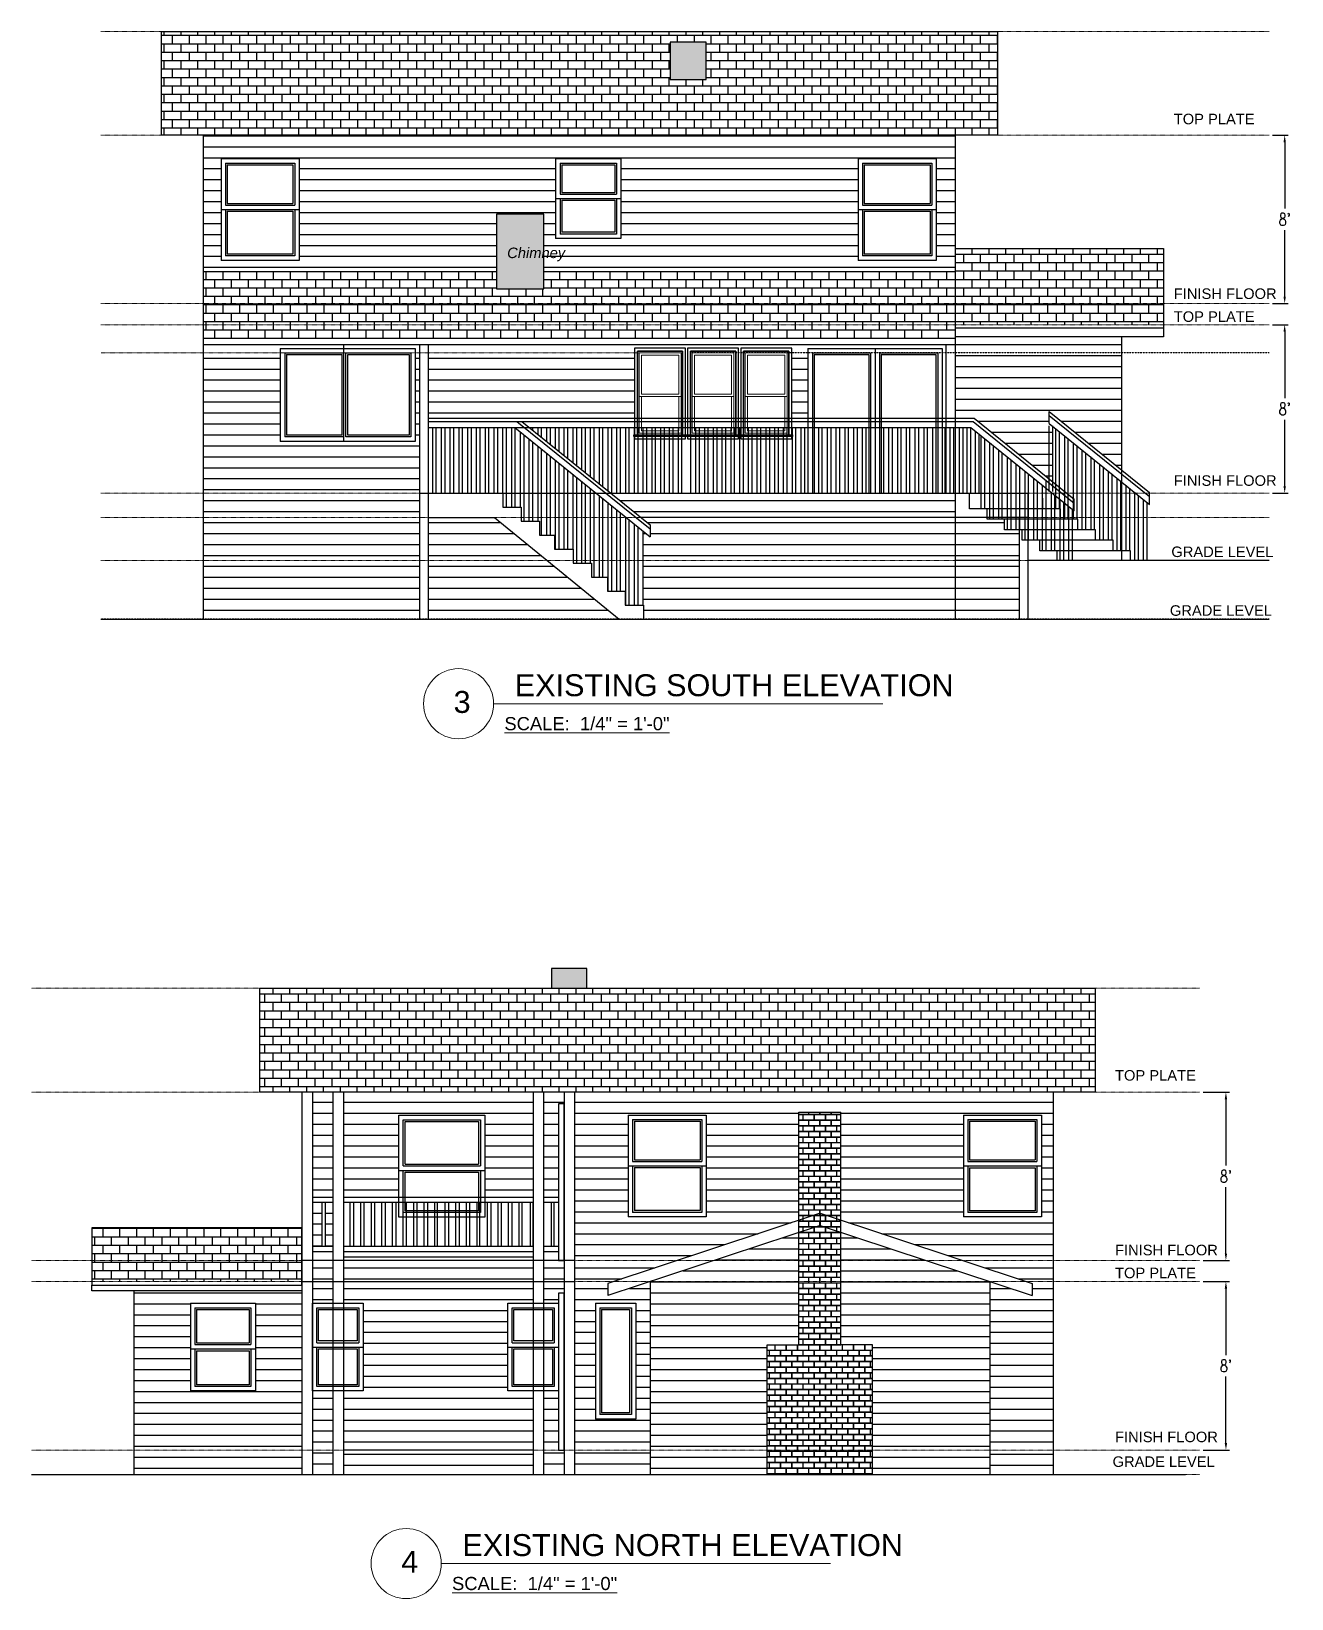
# Model space of a CAD drawing. Header units: inches. Extents: x 7651 to 43489, y -26 to 4346.
# Drawn here: x 7651 to 8369, y -26 to 868 of the extents above; entities that cross this region are included whole.
import ezdxf

# ---------------------------------------------------------------- set-up
doc = ezdxf.new("R2010")
doc.units = ezdxf.units.IN
doc.header["$LTSCALE"] = 0.5
doc.header["$MEASUREMENT"] = 0
doc.linetypes.add('BORDER2', pattern=[0.875, 0.25, -0.125, 0.25, -0.125, 0, -0.125])
doc.linetypes.add('Grid Line 1_2_', pattern=[0.875, 0.5, -0.125, 0.125, -0.125])
doc.layers.get('Defpoints').update_dxf_attribs({"color": 140})
doc.layers.add('A-GENM', color=13, linetype='Continuous', lineweight=9)
doc.layers.add('S-Text', color=3, linetype='Continuous', lineweight=0)
for name, color, linetype in [('PDF_I-WALL', 7, 'Continuous'), ('PDF_Layer1', 7, 'Continuous'), ('PDF_Layer2', 7, 'Continuous'), ('Title Block', 7, 'Continuous')]:
    doc.layers.add(name, color=color, linetype=linetype)
doc.styles.add('ARIAL', font='arial.ttf')
doc.styles.add('PDF Arial Italic', font='ariali.ttf')
doc.styles.get("Standard").update_dxf_attribs({"font": 'romans.shx', "width": 0.75})
doc.dimstyles.new('STANDARD$0', dxfattribs={"dimscale": 0, "dimtxt": 3, "dimasz": 4, "dimexe": 4, "dimexo": 4, "dimgap": 1, "dimtad": 1, "dimdec": 0, "dimzin": 1, "dimdsep": 46, "dimlunit": 4, "dimtxsty": 'Standard', "dimblk1": 'OBLIQUE', "dimblk2": 'OBLIQUE', "dimsah": 1, "dimcen": 0, "dimdle": 2, "dimclrd": 8, "dimclre": 8, "dimclrt": 256, "dimadec": 5, "dimazin": 0, "dimtfac": 1, "dimtdec": 0, "dimtix": 1, "dimtmove": 2, "dimatfit": 3, "dimldrblk": 'OBLIQUE', "dimfxl": 1, "dimtolj": 1, "dimtzin": 3, "dimarcsym": 0})
pattern_1 = [(0, (7.9403, -123.494), (0, 4.8), []), (90, (7.9403, -123.494), (-4.8, 4.8), [4.8, -4.8])]
pattern_2 = [(180, (-28283.577, -751.716), (-4e-16, -6.25), [])]

msp = doc.modelspace()

# ---------------------------------------------------------------- texts
at = {"layer": 'A-GENM', "linetype": 'Grid Line 1_2_', "char_height": 6, "width": 133.926, "attachment_point": 1, "style": 'ARIAL'}
for s, insert in [('TOP PLATE', (8302.09, 820.57)), ('FINISH FLOOR', (8302.09, 720.96)), ('TOP PLATE', (8302.09, 707.9)), ('FINISH FLOOR', (8302.09, 614.4)), ('GRADE LEVEL', (8300.71, 573.79)), ('GRADE LEVEL', (8299.88, 540.3)), ('TOP PLATE', (8268.59, 275.26)), ('FINISH FLOOR', (8268.59, 175.65)), ('TOP PLATE', (8268.59, 162.59)), ('FINISH FLOOR', (8268.59, 69.09)), ('GRADE LEVEL', (8267.21, 54.99))]:
    msp.add_mtext(s, dxfattribs=dict(at, insert=insert))
at = {"layer": 'S-Text', "insert": (7921.93, 744.25), "char_height": 6, "width": 294.306, "attachment_point": 1, "style": 'PDF Arial Italic'}
msp.add_mtext('Chimney', dxfattribs=at)
at = {"layer": 'S-Text', "attachment_point": 1, "style": 'ARIAL'}
for s, width, insert, char_height in [('EXISTING SOUTH ELEVATION', 352.8487, (7926.22, 500.95), 12.5), ('3', 352.8487, (7891.36, 491.42), 12.5), ('\\A1;{\\LSCALE:  1/4" = 1\'-0"}', 247.2622, (7920.34, 476.55), 7.5), ('EXISTING NORTH ELEVATION', 352.8487, (7896.35, 10.65), 12.5), ('4', 352.8487, (7861.49, 1.12), 12.5), ('\\A1;{\\LSCALE:  1/4" = 1\'-0"}', 247.2622, (7890.47, -13.75), 7.5)]:
    msp.add_mtext_dynamic_manual_height_columns(s, width=width, gutter_width=5, heights=[0], dxfattribs=dict(at, insert=insert, char_height=char_height))

# ---------------------------------------------------------------- blocks, each defined once
blk = doc.blocks.new('*D321')
at = {"layer": 'Defpoints', "color": 0, "transparency": 16777216}
for p in [(8356.48, 700.29), (8365.36, 700.29), (8356.48, 604.28)]:
    blk.add_point(p, dxfattribs=at)
at = {"layer": 'Title Block', "color": 3, "lineweight": -2, "transparency": 16777216}
for p, q in [((8358.48, 700.29), (8367.36, 700.29)), ((8365.36, 696.29), (8365.36, 658.45)), ((8365.36, 608.28), (8365.36, 646.12)), ((8358.48, 604.28), (8367.36, 604.28))]:
    blk.add_line(p, q, dxfattribs=at)
at = {"layer": 'Title Block', "color": 3, "transparency": 16777216}
for points in [[(8364.69, 696.29), (8366.02, 696.29), (8365.36, 700.29)], [(8364.69, 608.28), (8366.02, 608.28), (8365.36, 604.28)]]:
    blk.add_solid(points, dxfattribs=at)
at = {"layer": 'Title Block', "color": 3, "transparency": 16777216, "insert": (8365.36, 652.28), "char_height": 7, "attachment_point": 5}
blk.add_mtext("\\A1;8'", dxfattribs=at)
blk = doc.blocks.new('*D322')
at = {"layer": 'Defpoints', "color": 0, "transparency": 16777216}
for p in [(8356.48, 808.29), (8365.36, 808.29), (8356.48, 712.28)]:
    blk.add_point(p, dxfattribs=at)
at = {"layer": 'Title Block', "color": 3, "lineweight": -2, "transparency": 16777216}
for p, q in [((8358.48, 808.29), (8367.36, 808.29)), ((8365.36, 804.29), (8365.36, 766.45)), ((8365.36, 716.28), (8365.36, 754.12)), ((8358.48, 712.28), (8367.36, 712.28))]:
    blk.add_line(p, q, dxfattribs=at)
at = {"layer": 'Title Block', "color": 3, "transparency": 16777216}
for points in [[(8364.69, 804.29), (8366.02, 804.29), (8365.36, 808.29)], [(8364.69, 716.28), (8366.02, 716.28), (8365.36, 712.28)]]:
    blk.add_solid(points, dxfattribs=at)
at = {"layer": 'Title Block', "color": 3, "transparency": 16777216, "insert": (8365.36, 760.29), "char_height": 7, "attachment_point": 5}
blk.add_mtext("\\A1;8'", dxfattribs=at)
blk = doc.blocks.new('*D326')
at = {"layer": 'Defpoints', "color": 0, "transparency": 16777216}
for p in [(8316.78, 154.62), (8331.84, 154.62), (8316.78, 58.62)]:
    blk.add_point(p, dxfattribs=at)
at = {"layer": 'Title Block', "color": 3, "lineweight": -2, "transparency": 16777216}
for p, q in [((8318.78, 154.62), (8333.84, 154.62)), ((8331.84, 150.62), (8331.84, 112.79)), ((8331.84, 62.62), (8331.84, 100.45)), ((8318.78, 58.62), (8333.84, 58.62))]:
    blk.add_line(p, q, dxfattribs=at)
at = {"layer": 'Title Block', "color": 3, "transparency": 16777216}
for points in [[(8331.17, 150.62), (8332.51, 150.62), (8331.84, 154.62)], [(8331.17, 62.62), (8332.51, 62.62), (8331.84, 58.62)]]:
    blk.add_solid(points, dxfattribs=at)
at = {"layer": 'Title Block', "color": 3, "transparency": 16777216, "insert": (8331.84, 106.62), "char_height": 7, "attachment_point": 5}
blk.add_mtext("\\A1;8'", dxfattribs=at)
blk = doc.blocks.new('*D327')
at = {"layer": 'Defpoints', "color": 0, "transparency": 16777216}
for p in [(8316.78, 262.63), (8331.84, 262.63), (8316.78, 166.62)]:
    blk.add_point(p, dxfattribs=at)
at = {"layer": 'Title Block', "color": 3, "lineweight": -2, "transparency": 16777216}
for p, q in [((8318.78, 262.63), (8333.84, 262.63)), ((8331.84, 258.63), (8331.84, 220.79)), ((8331.84, 170.62), (8331.84, 208.46)), ((8318.78, 166.62), (8333.84, 166.62))]:
    blk.add_line(p, q, dxfattribs=at)
at = {"layer": 'Title Block', "color": 3, "transparency": 16777216}
for points in [[(8331.17, 258.63), (8332.51, 258.63), (8331.84, 262.63)], [(8331.17, 170.62), (8332.51, 170.62), (8331.84, 166.62)]]:
    blk.add_solid(points, dxfattribs=at)
at = {"layer": 'Title Block', "color": 3, "transparency": 16777216, "insert": (8331.84, 214.62), "char_height": 7, "attachment_point": 5}
blk.add_mtext("\\A1;8'", dxfattribs=at)

# ---------------------------------------------------------------- dimensions: what is measured, and where the dimension line sits
at = {"layer": 'Title Block'}
for base, p1, p2, picture, middle in [((8365.36, 808.29), (8356.48, 712.28), (8356.48, 808.29), '*D322', (8365.36, 760.29)), ((8365.36, 700.29), (8356.48, 604.28), (8356.48, 700.29), '*D321', (8365.36, 652.28)), ((8331.84, 262.63), (8316.78, 166.62), (8316.78, 262.63), '*D327', (8331.84, 214.62)), ((8331.84, 154.62), (8316.78, 58.62), (8316.78, 154.62), '*D326', (8331.84, 106.62))]:
    dim = msp.add_linear_dim(base=base, p1=p1, p2=p2, angle=90, dimstyle='STANDARD$0', override={"dimscale": 1, "dimtxt": 7, "dimexe": 2, "dimexo": 2, "dimgap": 2, "dimtad": 0, "dimtih": 1, "dimtoh": 1, "dimzin": 0, "dimsah": 0, "dimcen": 0.09, "dimdle": 0, "dimclrd": 3, "dimclre": 3, "dimclrt": 3}, dxfattribs=at)
    dim.commit()
    dim.dimension.update_dxf_attribs({"geometry": picture, "text_midpoint": middle})

# ---------------------------------------------------------------- hatches: boundary and pattern name
h = msp.add_hatch()
h.set_pattern_fill('AR-B816', color=198, scale=0.6)
h.set_pattern_definition(pattern_1)
h.paths.add_polyline_path([(8201.58, 808.29), (8201.58, 867.55), (7724.77, 867.55), (7724.77, 808.29)])
h.paths.add_polyline_path([(8014.89, 840.04), (8014.89, 861.31), (8035.32, 861.31), (8035.32, 840.04)], flags=16)
h = msp.add_hatch()
h.set_pattern_fill('AR-B816C', color=247, scale=0.4)
h.paths.add_polyline_path([(7942.87, 763.26), (7915.77, 763.26), (7915.77, 720.81), (7942.87, 720.81)])
h.paths.add_polyline_path([(8035.32, 861.31), (8014.89, 861.31), (8014.89, 840.04), (8035.32, 840.04)])
h.paths.add_polyline_path([(7967.44, 333.09), (7947.16, 333.09), (7947.16, 321.89), (7967.44, 321.89)])
h.paths.add_polyline_path([(7919.67, 734.87), (7956.25, 734.87), (7956.25, 747.23), (7919.67, 747.23)], flags=9)
h = msp.add_hatch()
h.set_pattern_fill('ANSI31', scale=50, angle=135)
h.set_pattern_definition([(180, (-27507.525, -241.984), (-4e-16, -6.25), [])])
h.paths.add_polyline_path([(7803.26, 794.96), (7803.26, 736.98), (7758.76, 736.98), (7758.76, 794.96)], flags=16)
h.paths.add_polyline_path([(7800.75, 792.45), (7800.75, 739.49), (7761.27, 739.49), (7761.27, 792.45)], flags=0)
h.paths.add_polyline_path([(7799.75, 791.45), (7799.75, 740.48), (7762.27, 740.48), (7762.27, 791.45)], flags=0)
h.paths.add_polyline_path([(7986.79, 749.45), (7949.55, 749.45), (7949.55, 794.96), (7986.79, 794.96)], flags=16)
h.paths.add_polyline_path([(7984.28, 751.96), (7952.06, 751.96), (7952.06, 792.45), (7984.28, 792.45)], flags=0)
h.paths.add_polyline_path([(7983.28, 752.96), (7953.06, 752.96), (7953.06, 791.45), (7983.28, 791.45)], flags=0)
h.paths.add_polyline_path([(8166.6, 736.98), (8122.11, 736.98), (8122.11, 794.96), (8166.6, 794.96)], flags=16)
h.paths.add_polyline_path([(8164.09, 739.49), (8124.62, 739.49), (8124.62, 792.45), (8164.09, 792.45)], flags=0)
h.paths.add_polyline_path([(8163.09, 740.48), (8125.61, 740.48), (8125.61, 791.45), (8163.09, 791.45)], flags=0)
h.paths.add_polyline_path([(7915.77, 730.7), (7915.77, 763.26), (7942.87, 763.26), (7942.87, 730.7), (8177.38, 730.7), (8177.38, 808.29), (7748.54, 808.29), (7748.54, 730.7)])
h = msp.add_hatch()
h.set_pattern_fill('AR-B816', color=198, scale=0.6)
h.set_pattern_definition(pattern_1)
h.paths.add_polyline_path([(8177.38, 743.79), (8177.38, 712.28), (8296.2, 712.28), (8296.2, 743.79)])
h.paths.add_polyline_path([(8296.2, 700.29), (8296.2, 712.28), (8177.38, 712.28), (8177.38, 700.29)])
h = msp.add_hatch()
h.set_pattern_fill('AR-B816', color=198, scale=0.6)
h.set_pattern_definition(pattern_1)
h.paths.add_polyline_path([(8177.38, 700.29), (8177.38, 712.28), (7748.54, 712.28), (7748.54, 700.29)])
h.paths.add_polyline_path([(8177.38, 692.51), (8177.38, 700.29), (7748.54, 700.29), (7748.54, 692.51)])
h.paths.add_polyline_path([(7942.87, 730.7), (7942.87, 720.81), (7915.77, 720.81), (7915.77, 730.7), (7748.54, 730.7), (7748.54, 712.28), (8177.38, 712.28), (8177.38, 730.7)])
h = msp.add_hatch()
h.set_pattern_fill('ANSI31', scale=50, angle=135)
h.set_pattern_definition([(180, (7.9403, -123.494), (-4e-16, -6.25), [])])
h.paths.add_polyline_path([(8272.21, 684.28), (8177.38, 684.28), (8177.38, 646.91), (8188.23, 646.91), (8232.85, 610.92), (8232.85, 642.52), (8231.05, 643.97), (8231.05, 650.78), (8272.21, 617.58)])
h.paths.add_polyline_path([(8272.21, 693.28), (8177.38, 693.28), (8177.38, 684.28), (8272.21, 684.28)])
h = msp.add_hatch()
h.set_pattern_fill('ANSI31', scale=50, angle=135)
h.paths.add_polyline_path([(7871.95, 684.28), (7869.52, 684.28), (7869.52, 633.77), (7792.52, 633.77), (7792.52, 684.28), (7748.54, 684.28), (7748.54, 604.28), (7871.95, 604.28)])
h.paths.add_polyline_path([(7994.58, 684.28), (7876.95, 684.28), (7876.95, 646.91), (7994.58, 646.91)])
h.paths.add_polyline_path([(7871.95, 590.29), (7748.54, 590.29), (7748.54, 565.79), (7871.95, 565.79)])
h.paths.add_polyline_path([(7871.95, 604.28), (7748.54, 604.28), (7748.54, 590.29), (7871.95, 590.29)])
h.paths.add_polyline_path([(7914.73, 590.29), (7876.95, 590.29), (7876.95, 565.79), (7944.73, 565.79)])
h.paths.add_polyline_path([(7944.73, 565.79), (7876.95, 565.79), (7876.95, 532.29), (7985.75, 532.29)])
h.paths.add_polyline_path([(7871.95, 565.79), (7748.54, 565.79), (7748.54, 532.29), (7871.95, 532.29)])
h.paths.add_polyline_path([(8093.48, 684.28), (8084.19, 684.28), (8084.19, 646.91), (8093.48, 646.91)])
h = msp.add_hatch()
h.set_pattern_fill('ANSI31', scale=50, angle=135)
h.paths.add_polyline_path([(8177.38, 604.28), (7980.92, 604.28), (7998.27, 590.29), (8177.38, 590.29)])
h = msp.add_hatch()
h.set_pattern_fill('ANSI31', scale=50, angle=135)
h.paths.add_polyline_path([(7998.27, 590.29), (8003.47, 586.09), (8003.47, 579.28), (7999.36, 582.6), (7999.36, 565.79), (8177.38, 565.79), (8177.38, 590.29)])
h.paths.add_polyline_path([(8177.38, 532.29), (8177.38, 565.79), (7999.36, 565.79), (7999.36, 540.28), (7999.63, 540.28), (7999.63, 532.29)])
h = msp.add_hatch()
h.set_pattern_fill('ANSI31', scale=50, angle=135)
h.paths.add_polyline_path([(8213.9, 583.34), (8205.6, 583.34), (8205.6, 589.35), (8204.11, 589.35), (8195.58, 589.35), (8195.58, 590.29), (8177.38, 590.29), (8177.38, 565.79), (8213.9, 565.79)])
h.paths.add_polyline_path([(8213.9, 565.79), (8177.38, 565.79), (8177.38, 532.29), (8213.9, 532.29)])
h = msp.add_hatch()
h.set_pattern_fill('AR-B816', color=198, scale=0.6)
h.set_pattern_definition([(0, (-28283.577, -751.7157), (0, 4.8), []), (90, (-28283.577, -751.7157), (-4.8, 4.8), [4.8, -4.8])])
h.paths.add_polyline_path([(7780.82, 321.89), (7780.82, 262.63), (8257.32, 262.63), (8257.32, 321.89)])
h = msp.add_hatch()
h.set_pattern_fill('ANSI31', scale=50, angle=135)
h.set_pattern_definition([(180, (-799.7336, -611.78), (-4e-16, -6.25), [])])
h.paths.add_polyline_path([(7936.68, 92.28), (7922.26, 92.28), (7922.26, 142.28), (7936.68, 142.28), (7936.68, 154.62), (7828.55, 154.62), (7828.55, 142.28), (7839.82, 142.28), (7839.82, 92.28), (7828.55, 92.28), (7828.55, 58.62), (7936.68, 58.62)])
h.paths.add_polyline_path([(7822.56, 92.28), (7810.82, 92.28), (7810.82, 58.62), (7822.56, 58.62)])
h.paths.add_polyline_path([(7822.56, 154.62), (7810.82, 154.62), (7810.82, 142.28), (7822.56, 142.28)])
h.paths.add_polyline_path([(7951.26, 92.28), (7942.68, 92.28), (7942.68, 58.62), (7951.26, 58.62)])
h.paths.add_polyline_path([(7954.42, 154.62), (7942.68, 154.62), (7942.68, 142.28), (7951.26, 142.28), (7951.26, 148.04), (7954.42, 148.04)])
h.paths.add_polyline_path([(7860.18, 249.46), (7909.17, 249.46), (7909.17, 202.87), (7936.68, 202.87), (7936.68, 262.63), (7828.55, 262.63), (7828.55, 202.87), (7860.17, 202.87)])
h.paths.add_polyline_path([(7822.56, 262.63), (7810.82, 262.63), (7810.82, 202.87), (7822.56, 202.87)])
h.paths.add_polyline_path([(8088.18, 189.62), (8088.2, 251.18), (8112.18, 251.18), (8112.2, 189.72), (8182.07, 166.62), (8233.33, 166.62), (8233.33, 262.63), (7960.41, 262.63), (7960.41, 166.62), (8018.61, 166.62)])
h.paths.add_polyline_path([(7990.96, 191.62), (7990.96, 249.61), (8035.45, 249.61), (8035.45, 191.62)], flags=16)
h.paths.add_polyline_path([(7993.47, 194.13), (7993.47, 220.62), (8032.94, 220.62), (8032.94, 194.13)], flags=0)
h.paths.add_polyline_path([(7994.47, 195.13), (7994.47, 219.62), (8031.95, 219.62), (8031.95, 195.13)], flags=0)
h.paths.add_polyline_path([(7993.47, 223.13), (7993.47, 247.1), (8032.94, 247.1), (8032.94, 223.13)], flags=0)
h.paths.add_polyline_path([(7994.47, 224.12), (7994.47, 246.1), (8031.95, 246.1), (8031.95, 224.12)], flags=0)
h.paths.add_polyline_path([(8182.09, 191.59), (8182.09, 249.57), (8226.59, 249.57), (8226.59, 191.59)], flags=16)
h.paths.add_polyline_path([(8224.08, 220.58), (8224.08, 194.1), (8184.6, 194.1), (8184.6, 220.58)], flags=0)
h.paths.add_polyline_path([(8185.6, 195.09), (8185.6, 219.58), (8223.08, 219.58), (8223.08, 195.09)], flags=0)
h.paths.add_polyline_path([(8184.6, 223.09), (8184.6, 247.06), (8224.08, 247.06), (8224.08, 223.09)], flags=0)
h.paths.add_polyline_path([(8185.6, 224.08), (8185.6, 246.06), (8223.08, 246.06), (8223.08, 224.08)], flags=0)
h.paths.add_polyline_path([(7951.26, 256.04), (7954.42, 256.04), (7954.42, 262.63), (7942.68, 262.63), (7942.68, 202.87), (7951.26, 202.87)])
h.paths.add_polyline_path([(8233.33, 154.62), (8218.36, 154.62), (8221.37, 153.63), (8221.37, 146.65), (8197.23, 154.62), (8197.23, 58.62), (8233.33, 58.62)])
h.paths.add_polyline_path([(7954.42, 58.62), (7951.26, 58.62), (7942.68, 58.62), (7942.68, 44.62), (7954.42, 44.62)])
h.paths.add_polyline_path([(8003.44, 58.62), (7960.41, 58.62), (7960.41, 44.62), (8003.44, 44.62)])
h.paths.add_polyline_path([(8003.44, 154.62), (7979.31, 146.65), (7979.31, 153.63), (7982.31, 154.62), (7960.41, 154.62), (7960.41, 58.62), (8003.44, 58.62)])
h.paths.add_polyline_path([(7972.27, 76.27), (7972.27, 142.27), (7995.26, 142.27), (7995.26, 76.27)], flags=16)
h.paths.add_polyline_path([(7974.78, 78.78), (7974.78, 139.76), (7992.75, 139.76), (7992.75, 78.78)], flags=0)
h.paths.add_polyline_path([(7975.78, 79.78), (7975.78, 138.77), (7991.75, 138.77), (7991.75, 79.78)], flags=0)
h.paths.add_polyline_path([(7822.56, 58.62), (7810.82, 58.62), (7810.82, 44.62), (7822.56, 44.62)])
h = msp.add_hatch()
h.set_pattern_fill('AR-B816C', color=247, scale=0.4)
h.set_pattern_definition([(0, (-28283.577, -751.7157), (3.2, 3.2), [6.25, -0.15]), (0, (-28286.777, -751.5657), (3.2, 3.2), [6.25, -0.15]), (90, (-28283.577, -751.7157), (-3.2, 3.2), [-3.35, 3.05]), (90, (-28283.727, -751.7157), (-3.2, 3.2), [-3.35, 3.05])])
h.paths.add_polyline_path([(8112.18, 251.18), (8088.2, 251.18), (8088.18, 189.62), (8100.34, 193.64), (8112.2, 189.72)])
h.paths.add_polyline_path([(8112.2, 182.73), (8100.34, 186.65), (8088.18, 182.63), (8088.18, 166.62), (8112.2, 166.62)])
h.paths.add_polyline_path([(8100.34, 193.64), (8088.18, 189.62), (8088.18, 182.63), (8100.34, 186.65)])
h.paths.add_polyline_path([(8112.2, 189.72), (8100.34, 193.64), (8100.34, 186.65), (8112.2, 182.73)])
h.paths.add_polyline_path([(8112.2, 166.62), (8088.18, 166.62), (8088.18, 154.62), (8112.2, 154.62)])
h.paths.add_polyline_path([(8112.2, 154.62), (8088.18, 154.62), (8088.17, 118.63), (8070.18, 118.63), (8070.18, 58.62), (8130.2, 58.62), (8130.2, 118.63), (8112.21, 118.63)])
h.paths.add_polyline_path([(8130.2, 58.62), (8070.18, 58.62), (8070.18, 44.62), (8100.19, 44.62), (8130.2, 44.62)])
h = msp.add_hatch()
h.set_pattern_fill('ANSI31', scale=50, angle=135)
h.paths.add_polyline_path([(7936.68, 166.62), (7828.55, 166.62), (7828.55, 154.62), (7936.68, 154.62)])
h.paths.add_polyline_path([(7936.68, 171.61), (7828.55, 171.61), (7828.55, 166.62), (7936.68, 166.62)])
h.paths.add_polyline_path([(7822.56, 166.62), (7810.82, 166.62), (7810.82, 154.62), (7822.56, 154.62)])
h.paths.add_polyline_path([(7816.21, 199.87), (7810.82, 199.87), (7810.82, 174.61), (7816.21, 174.61)])
h.paths.add_polyline_path([(7822.56, 199.87), (7818.2, 199.87), (7818.2, 174.61), (7822.56, 174.61)])
h = msp.add_hatch()
h.set_pattern_fill('AR-B816', color=198, scale=0.6)
h.set_pattern_definition([(0, (-799.7336, -611.78), (0, 4.8), []), (90, (-799.7336, -611.78), (-4.8, 4.8), [4.8, -4.8])])
h.paths.add_polyline_path([(7685, 185.28), (7685, 166.62), (7804.83, 166.62), (7804.83, 185.28)])
h.paths.add_polyline_path([(7804.83, 154.62), (7804.83, 166.62), (7685, 166.62), (7685, 154.62)])
h = msp.add_hatch()
h.set_pattern_fill('ANSI31', scale=50, angle=135)
h.set_pattern_definition(pattern_2)
h.paths.add_polyline_path([(8160.93, 166.62), (8112.2, 182.73), (8112.2, 166.62)])
h.paths.add_polyline_path([(8039.74, 166.62), (8088.18, 166.62), (8088.18, 182.63)])
h.paths.add_polyline_path([(8088.18, 154.62), (8088.18, 166.62), (8039.74, 166.62), (8003.44, 154.62)])
h.paths.add_polyline_path([(8112.2, 166.62), (8112.2, 154.62), (8197.23, 154.62), (8160.93, 166.62)])
h.paths.add_polyline_path([(8112.2, 154.62), (8112.21, 118.63), (8130.2, 118.63), (8130.2, 58.62), (8197.23, 58.62), (8197.23, 154.62)])
h.paths.add_polyline_path([(8003.44, 154.62), (8003.44, 58.62), (8070.18, 58.62), (8070.18, 118.63), (8088.17, 118.63), (8088.18, 154.62)])
h.paths.add_polyline_path([(8003.44, 58.62), (8003.44, 44.62), (8070.18, 44.62), (8070.18, 58.62)])
h.paths.add_polyline_path([(8130.2, 58.62), (8130.2, 44.62), (8197.23, 44.62), (8197.23, 58.62)])
h = msp.add_hatch()
h.set_pattern_fill('ANSI31', scale=50, angle=135)
h.paths.add_polyline_path([(7954.42, 166.62), (7951.26, 166.62), (7942.68, 166.62), (7942.68, 154.62), (7954.42, 154.62)])
h = msp.add_hatch()
h.set_pattern_fill('ANSI31', scale=50, angle=135)
h.paths.add_polyline_path([(8018.61, 166.62), (7960.41, 166.62), (7960.41, 154.62), (7982.31, 154.62)])
h.paths.add_polyline_path([(8233.33, 166.62), (8182.07, 166.62), (8218.36, 154.62), (8233.33, 154.62)])
h = msp.add_hatch()
h.set_pattern_fill('ANSI31', scale=50, angle=135)
h.set_pattern_definition(pattern_2)
h.paths.add_polyline_path([(7804.83, 58.62), (7804.83, 149.4), (7709.01, 149.4), (7709.01, 58.62)])
h.paths.add_polyline_path([(7741.3, 92.29), (7741.3, 142.27), (7778.3, 142.27), (7778.3, 92.29)], flags=16)
h.paths.add_polyline_path([(7709.01, 58.62), (7709.01, 44.62), (7804.83, 44.62), (7804.83, 58.62)])
h = msp.add_hatch()
h.set_pattern_fill('ANSI31', scale=50, angle=135)
h.paths.add_polyline_path([(7828.55, 58.62), (7828.55, 44.62), (7936.68, 44.62), (7936.68, 58.62)])
h = msp.add_hatch()
h.set_pattern_fill('ANSI31', scale=50, angle=135)
h.paths.add_polyline_path([(8233.33, 58.62), (8197.23, 58.62), (8197.23, 44.62), (8233.33, 44.62)])

# ---------------------------------------------------------------- linework, layer by layer
at = {"color": 2}
for p, q in [((7748.54, 808.29), (7748.54, 532.29)), ((8177.38, 808.29), (8177.38, 532.29)), ((7758.76, 794.96), (7803.26, 794.96)), ((7758.76, 794.96), (7758.76, 736.98)), ((7761.27, 792.45), (7800.75, 792.45)), ((7761.27, 792.45), (7761.27, 768.48)), ((7762.27, 791.45), (7799.75, 791.45)), ((7762.27, 791.45), (7762.27, 769.47)), ((7799.75, 791.45), (7799.75, 769.47)), ((7800.75, 792.45), (7800.75, 768.48)), ((7803.26, 794.96), (7803.26, 736.98)), ((7949.55, 794.96), (7986.79, 794.96)), ((7949.55, 794.96), (7949.55, 749.45)), ((7952.06, 792.45), (7984.28, 792.45)), ((7952.06, 792.45), (7952.06, 774.72)), ((7953.06, 791.45), (7983.28, 791.45)), ((7953.06, 791.45), (7953.06, 775.71)), ((7983.28, 791.45), (7983.28, 775.71)), ((7984.28, 792.45), (7984.28, 774.72)), ((7986.79, 794.96), (7986.79, 749.45)), ((8122.11, 794.96), (8166.6, 794.96)), ((8122.11, 794.96), (8122.11, 736.98)), ((8122.11, 794.96), (8166.6, 794.96)), ((8122.11, 794.96), (8122.11, 736.98)), ((8124.62, 792.45), (8164.09, 792.45)), ((8124.62, 792.45), (8164.09, 792.45)), ((8124.62, 792.45), (8124.62, 768.48)), ((8125.61, 791.45), (8163.09, 791.45)), ((8125.61, 791.45), (8163.09, 791.45)), ((8125.61, 791.45), (8125.61, 769.47)), ((8163.09, 791.45), (8163.09, 769.47)), ((8164.09, 792.45), (8164.09, 768.48)), ((8166.6, 794.96), (8166.6, 736.98)), ((8166.6, 794.96), (8166.6, 736.98)), ((7762.27, 769.47), (7799.75, 769.47)), ((7949.55, 772.21), (7986.79, 772.21)), ((7952.06, 774.72), (7984.28, 774.72)), ((7952.06, 772.21), (7952.06, 751.96)), ((7953.06, 775.71), (7983.28, 775.71)), ((7953.06, 771.21), (7983.28, 771.21)), ((7953.06, 771.21), (7953.06, 752.96)), ((7983.28, 771.21), (7983.28, 752.96)), ((7984.28, 772.21), (7984.28, 751.96)), ((8125.61, 769.47), (8163.09, 769.47)), ((7758.76, 765.97), (7803.26, 765.97)), ((7761.27, 768.48), (7800.75, 768.48)), ((7761.27, 765.97), (7761.27, 739.49)), ((7762.27, 764.97), (7762.27, 740.48)), ((7762.27, 764.97), (7799.75, 764.97)), ((7799.75, 764.97), (7799.75, 740.48)), ((7800.75, 765.97), (7800.75, 739.49)), ((8122.11, 765.97), (8166.6, 765.97)), ((8124.62, 768.48), (8164.09, 768.48)), ((8124.62, 765.97), (8124.62, 739.49)), ((8125.61, 764.97), (8125.61, 740.48)), ((8125.61, 764.97), (8163.09, 764.97)), ((8163.09, 764.97), (8163.09, 740.48)), ((8164.09, 765.97), (8164.09, 739.49)), ((7984.28, 751.96), (7952.06, 751.96)), ((7983.28, 752.96), (7953.06, 752.96)), ((7986.79, 749.45), (7949.55, 749.45)), ((8177.38, 743.79), (8296.2, 743.79)), ((8296.2, 743.79), (8296.2, 693.28)), ((7803.26, 736.98), (7758.76, 736.98)), ((7800.75, 739.49), (7761.27, 739.49)), ((7799.75, 740.48), (7762.27, 740.48)), ((8166.6, 736.98), (8122.11, 736.98)), ((8166.6, 736.98), (8122.11, 736.98)), ((8164.09, 739.49), (8124.62, 739.49)), ((8164.09, 739.49), (8124.62, 739.49)), ((8163.09, 740.48), (8125.61, 740.48)), ((8163.09, 740.48), (8125.61, 740.48)), ((7748.54, 730.7), (7915.77, 730.7)), ((7942.87, 730.7), (8177.38, 730.7)), ((8296.2, 698.29), (8177.38, 698.29)), ((7748.54, 692.51), (8177.38, 692.51)), ((7748.54, 689.01), (8177.38, 689.01)), ((7828.77, 633.77), (7828.77, 689.01)), ((7871.95, 689.01), (7871.95, 532.29)), ((7876.95, 689.01), (7876.95, 532.29)), ((8172.19, 689.01), (8172.19, 604.28)), ((8296.2, 693.28), (8177.38, 693.28)), ((8272.21, 693.28), (8272.21, 565.79)), ((7792.52, 686.76), (7869.52, 686.76)), ((7792.52, 686.76), (7792.52, 633.77)), ((7795.03, 684.25), (7828.77, 684.25)), ((7795.03, 684.25), (7795.03, 636.28)), ((7796.02, 683.25), (7827.77, 683.25)), ((7796.02, 683.25), (7796.02, 637.28)), ((7827.77, 684.25), (7827.77, 684.28)), ((7827.77, 637.28), (7827.77, 683.25)), ((7829.99, 636.28), (7829.99, 684.25)), ((7829.99, 684.25), (7867.01, 684.25)), ((7831.02, 684.25), (7831.02, 684.28)), ((7831.02, 683.25), (7866.01, 683.25)), ((7831.02, 637.28), (7831.02, 683.25)), ((7866.01, 683.25), (7866.01, 637.28)), ((7867.01, 684.25), (7867.01, 636.28)), ((7869.52, 686.76), (7869.52, 633.77)), ((8093.48, 686.79), (8093.48, 633.78)), ((8093.48, 686.79), (8131.72, 686.79)), ((8093.48, 686.79), (8093.48, 604.28)), ((8095.99, 684.28), (8129.21, 684.28)), ((8095.99, 684.28), (8095.99, 604.28)), ((8096.99, 683.28), (8128.22, 683.28)), ((8096.99, 683.28), (8096.99, 604.28)), ((8128.22, 683.28), (8128.22, 604.28)), ((8129.21, 684.28), (8129.21, 604.28)), ((8131.72, 686.79), (8131.72, 604.28)), ((8131.72, 686.79), (8169.97, 686.79)), ((8131.72, 686.79), (8131.72, 604.28)), ((8134.24, 684.28), (8167.46, 684.28)), ((8134.24, 684.28), (8134.24, 604.28)), ((8135.23, 683.28), (8166.46, 683.28)), ((8135.23, 683.28), (8135.23, 604.28)), ((8166.46, 683.28), (8166.46, 604.28)), ((8167.46, 684.28), (8167.46, 604.28)), ((8169.97, 686.79), (8169.97, 604.28)), ((7876.95, 646.91), (8188.23, 646.91)), ((7876.95, 645.15), (8187.6, 645.15)), ((7927.45, 645.15), (8003.47, 583.82)), ((7930.26, 645.15), (8003.47, 586.09)), ((8187.6, 645.15), (8245.3, 598.6)), ((8188.23, 646.91), (8245.3, 600.87)), ((8231.05, 650.78), (8288.34, 604.56)), ((8231.05, 643.97), (8231.05, 650.78)), ((8231.05, 648.51), (8288.34, 602.29)), ((8231.05, 643.97), (8288.34, 597.75)), ((7828.77, 636.28), (7795.03, 636.28)), ((7827.77, 637.28), (7796.02, 637.28)), ((7827.77, 636.27), (7827.77, 636.28)), ((7867.01, 636.28), (7829.99, 636.28)), ((7866.01, 637.28), (7831.02, 637.28)), ((7831.02, 636.27), (7831.02, 636.28)), ((7876.95, 641.62), (8186.35, 641.62)), ((7926.2, 641.62), (8003.47, 579.28)), ((8186.35, 641.62), (8245.3, 594.06)), ((7869.52, 633.77), (7792.52, 633.77)), ((7871.95, 604.28), (8218.91, 604.28)), ((7919.38, 604.28), (7919.38, 596.28)), ((8185.57, 601.36), (8185.57, 604.28)), ((8185.57, 595.35), (8185.57, 601.36)), ((8218.91, 604.28), (8218.91, 595.77)), ((8218.91, 604.28), (8218.91, 532.29)), ((8227.4, 595.35), (8227.4, 601.36)), ((8245.3, 594.06), (8245.3, 600.87)), ((8288.34, 597.75), (8288.34, 604.56)), ((7876.95, 590.29), (7914.73, 590.29)), ((7914.73, 590.29), (7985.75, 532.29)), ((7919.38, 596.28), (7929.87, 596.28)), ((7929.87, 596.28), (7929.87, 588.28)), ((8218.91, 590.29), (7997.9, 590.29)), ((8195.58, 595.35), (8185.57, 595.35)), ((8237.42, 595.35), (8194.11, 595.35)), ((8195.58, 589.35), (8195.58, 595.35)), ((8218.91, 590.29), (8213.9, 590.29)), ((8213.9, 590.29), (8213.9, 532.29)), ((8237.42, 595.35), (8227.4, 595.35)), ((8237.42, 589.35), (8237.42, 595.35)), ((7929.87, 588.28), (7940.36, 588.28)), ((7940.36, 588.28), (7940.36, 580.28)), ((8003.47, 586.09), (8003.47, 579.28)), ((8205.6, 589.35), (8195.58, 589.35)), ((8237.42, 589.35), (8204.11, 589.35)), ((8205.6, 583.34), (8205.6, 589.35)), ((8215.61, 583.34), (8205.6, 583.34)), ((8215.61, 577.33), (8215.61, 583.34)), ((8247.43, 583.34), (8215.61, 583.34)), ((8247.43, 589.35), (8237.42, 589.35)), ((8247.43, 583.34), (8247.43, 589.35)), ((8257.44, 583.34), (8247.43, 583.34)), ((8257.44, 577.33), (8257.44, 583.34)), ((7940.36, 580.28), (7948.98, 580.28)), ((7948.98, 580.28), (7948.98, 572.28)), ((7948.98, 572.28), (7959.47, 572.28)), ((7959.47, 572.28), (7959.47, 564.28)), ((8225.62, 577.33), (8215.61, 577.33)), ((8257.44, 577.33), (8224.11, 577.33)), ((8225.62, 571.32), (8225.62, 577.33)), ((8267.45, 577.33), (8257.44, 577.33)), ((8267.45, 571.32), (8267.45, 577.33)), ((7959.47, 564.28), (7969.96, 564.28)), ((7969.96, 564.28), (7969.96, 556.28)), ((8213.9, 565.79), (8177.38, 565.79)), ((8356.48, 565.79), (8218.91, 565.79)), ((8235.62, 571.32), (8225.62, 571.32)), ((8235.62, 565.79), (8235.62, 571.32)), ((8267.45, 571.32), (8235.62, 571.32)), ((8277.45, 571.32), (8267.45, 571.32)), ((8277.45, 565.79), (8277.45, 571.32)), ((7969.96, 556.28), (7979.14, 556.28)), ((7979.14, 556.28), (7979.14, 548.28)), ((7979.14, 548.28), (7989.14, 548.28)), ((7989.14, 548.28), (7989.14, 540.28)), ((7989.14, 540.28), (7999.63, 540.28)), ((7999.63, 540.28), (7999.63, 532.29)), ((7690.24, 532.29), (8356.48, 532.29)), ((7804.83, 262.63), (7804.83, 44.62)), ((7810.82, 262.63), (7810.82, 44.62)), ((7822.56, 262.63), (7822.56, 44.62)), ((7828.55, 262.63), (7828.55, 44.62)), ((7936.68, 262.63), (7936.68, 44.62)), ((7942.68, 262.63), (7942.68, 44.62)), ((7954.42, 262.63), (7954.42, 44.62)), ((7960.41, 262.63), (7960.41, 44.62)), ((8233.33, 262.63), (8233.33, 44.62)), ((8088.17, 118.63), (8088.2, 251.18)), ((8088.2, 251.18), (8112.18, 251.18)), ((8112.21, 118.63), (8112.18, 251.18)), ((7860.17, 191.46), (7860.18, 249.46)), ((7860.18, 249.46), (7909.17, 249.46)), ((7862.68, 220.59), (7862.69, 246.95)), ((7862.69, 246.95), (7906.66, 246.95)), ((7863.68, 221.58), (7863.69, 245.95)), ((7863.69, 245.95), (7905.66, 245.95)), ((7905.66, 245.95), (7905.66, 221.58)), ((7906.66, 246.95), (7906.66, 220.59)), ((7909.17, 249.46), (7909.17, 191.46)), ((7990.96, 249.61), (8035.45, 249.61)), ((7990.96, 249.61), (7990.96, 191.62)), ((7993.47, 247.1), (8032.94, 247.1)), ((7993.47, 247.1), (7993.47, 223.13)), ((7994.47, 246.1), (8031.95, 246.1)), ((7994.47, 246.1), (7994.47, 224.12)), ((8031.95, 246.1), (8031.95, 224.12)), ((8032.94, 247.1), (8032.94, 223.13)), ((8035.45, 249.61), (8035.45, 191.62)), ((8182.09, 249.57), (8226.59, 249.57)), ((8182.09, 249.57), (8182.09, 191.59)), ((8184.6, 247.06), (8224.08, 247.06)), ((8184.6, 247.06), (8184.6, 223.09)), ((8185.6, 246.06), (8223.08, 246.06)), ((8185.6, 246.06), (8185.6, 224.08)), ((8223.08, 246.06), (8223.08, 224.08)), ((8224.08, 247.06), (8224.08, 223.09)), ((8226.59, 249.57), (8226.59, 191.59)), ((7994.47, 224.12), (8031.95, 224.12)), ((8185.6, 224.08), (8223.08, 224.08)), ((7860.17, 218.08), (7909.17, 218.08)), ((7862.68, 220.59), (7906.66, 220.59)), ((7862.68, 193.97), (7862.68, 218.08)), ((7863.67, 194.97), (7863.68, 217.08)), ((7863.68, 221.58), (7905.66, 221.58)), ((7863.68, 217.08), (7905.66, 217.08)), ((7905.66, 217.08), (7905.66, 194.97)), ((7906.66, 218.08), (7906.66, 193.97)), ((7990.96, 220.62), (8035.45, 220.62)), ((7993.47, 223.13), (8032.94, 223.13)), ((7993.47, 220.62), (7993.47, 194.13)), ((7994.47, 219.62), (7994.47, 195.13)), ((7994.47, 219.62), (8031.95, 219.62)), ((8031.95, 219.62), (8031.95, 195.13)), ((8032.94, 220.62), (8032.94, 194.13)), ((8182.09, 220.58), (8226.59, 220.58)), ((8184.6, 223.09), (8224.08, 223.09)), ((8184.6, 220.58), (8184.6, 194.1)), ((8185.6, 219.58), (8185.6, 195.09)), ((8185.6, 219.58), (8223.08, 219.58)), ((8223.08, 219.58), (8223.08, 195.09)), ((8224.08, 220.58), (8224.08, 194.1)), ((7909.17, 191.46), (7860.17, 191.46)), ((7906.66, 193.97), (7862.68, 193.97)), ((7905.66, 194.97), (7863.67, 194.97)), ((8100.34, 193.64), (7979.31, 153.63)), ((8035.45, 191.62), (7990.96, 191.62)), ((8032.94, 194.13), (7993.47, 194.13)), ((8031.95, 195.13), (7994.47, 195.13)), ((8100.34, 193.64), (8100.34, 186.65)), ((8100.34, 193.64), (8221.37, 153.63)), ((8226.59, 191.59), (8182.09, 191.59)), ((8224.08, 194.1), (8184.6, 194.1)), ((8223.08, 195.09), (8185.6, 195.09)), ((8100.34, 186.65), (7979.31, 146.65)), ((8100.34, 186.65), (8221.37, 146.65)), ((7960.41, 166.62), (7804.83, 166.62)), ((7685.01, 149.4), (7685.01, 152.65)), ((7804.83, 154.62), (7960.41, 154.62)), ((7804.83, 152.65), (7804.83, 149.4)), ((7979.31, 153.63), (7979.31, 146.65)), ((8003.44, 154.62), (8003.44, 44.62)), ((8197.23, 154.62), (8197.23, 44.62)), ((8221.37, 153.63), (8221.37, 146.65)), ((7804.83, 149.4), (7685.01, 149.4)), ((7709.01, 149.4), (7709.01, 44.62)), ((7741.3, 142.27), (7778.3, 142.27)), ((7741.3, 142.27), (7741.3, 92.29)), ((7743.81, 139.76), (7775.79, 139.76)), ((7743.81, 139.76), (7743.81, 118.76)), ((7744.81, 138.77), (7774.8, 138.77)), ((7744.81, 138.77), (7744.81, 119.76)), ((7774.8, 138.77), (7774.8, 119.76)), ((7775.79, 139.76), (7775.79, 118.76)), ((7778.3, 142.27), (7778.3, 92.29)), ((7972.27, 142.27), (7995.26, 142.27)), ((7972.27, 142.27), (7972.27, 76.27)), ((7974.78, 139.76), (7992.75, 139.76)), ((7974.78, 139.76), (7974.78, 78.78)), ((7975.78, 138.77), (7991.75, 138.77)), ((7975.78, 138.77), (7975.78, 79.78)), ((7991.75, 138.77), (7991.75, 79.78)), ((7992.75, 139.76), (7992.75, 78.78)), ((7995.26, 142.27), (7995.26, 76.27)), ((7741.3, 116.25), (7778.3, 116.25)), ((7743.81, 118.76), (7775.79, 118.76)), ((7743.81, 116.25), (7743.81, 94.8)), ((7744.81, 119.76), (7774.8, 119.76)), ((7775.79, 116.25), (7775.79, 94.8)), ((7810.82, 117.28), (7839.82, 117.28)), ((7813.33, 119.79), (7837.31, 119.79)), ((7922.26, 117.28), (7951.26, 117.28)), ((7924.77, 119.79), (7948.75, 119.79)), ((8070.18, 44.62), (8070.18, 118.63)), ((8070.18, 118.63), (8088.17, 118.63)), ((8130.2, 118.63), (8112.21, 118.63)), ((8130.2, 44.62), (8130.2, 118.63)), ((7744.81, 115.25), (7744.81, 95.79)), ((7744.81, 115.25), (7774.8, 115.25)), ((7774.8, 115.25), (7774.8, 95.79)), ((7778.3, 92.29), (7741.3, 92.29)), ((7775.79, 94.8), (7743.81, 94.8)), ((7774.8, 95.79), (7744.81, 95.79)), ((7995.26, 76.27), (7972.27, 76.27)), ((7992.75, 78.78), (7974.78, 78.78)), ((7991.75, 79.78), (7975.78, 79.78)), ((7936.68, 58.62), (7828.55, 58.62)), ((7650.55, 44.62), (8308.75, 44.62)), ((8100.19, 44.62), (8070.18, 44.62))]:
    msp.add_line(p, q, dxfattribs=at)
at = {"color": 241, "linetype": 'BORDER2'}
for p, q in [((8356.48, 684.28), (8026.63, 684.28)), ((8356.48, 532.29), (7690.24, 532.29))]:
    msp.add_line(p, q, dxfattribs=at)
at = {"color": 233}
for p, q in [((7879.29, 641.62), (7879.29, 604.28)), ((7881.31, 641.62), (7881.31, 604.28)), ((7884.3, 641.62), (7884.3, 604.28)), ((7886.32, 641.62), (7886.32, 604.28)), ((7889.31, 641.62), (7889.31, 604.28)), ((7891.33, 641.62), (7891.33, 604.28)), ((7894.3, 641.62), (7894.3, 604.28)), ((7896.32, 641.62), (7896.32, 604.28)), ((7899.3, 641.62), (7899.3, 604.28)), ((7899.3, 641.62), (7899.3, 604.28)), ((7901.33, 641.62), (7901.33, 604.28)), ((7901.33, 641.62), (7901.33, 604.28)), ((7904.31, 641.62), (7904.31, 604.28)), ((7906.34, 641.62), (7906.34, 604.28)), ((7909.3, 641.62), (7909.3, 604.28)), ((7911.33, 641.62), (7911.33, 604.28)), ((7914.31, 641.62), (7914.31, 604.28)), ((7916.34, 641.62), (7916.34, 604.28)), ((7919.32, 641.62), (7919.32, 604.28)), ((7921.35, 641.62), (7921.35, 596.28)), ((7924.31, 641.62), (7924.31, 596.28)), ((7926.34, 641.62), (7926.34, 596.28)), ((7929.32, 639.1), (7929.32, 596.28)), ((7931.35, 637.46), (7931.35, 588.28)), ((7934.33, 635.06), (7934.33, 588.28)), ((7936.36, 641.62), (7936.36, 640.23)), ((7939.32, 641.62), (7939.32, 637.84)), ((7941.35, 641.62), (7941.35, 636.2)), ((7944.33, 641.62), (7944.33, 633.8)), ((7944.33, 641.62), (7944.33, 633.8)), ((7946.36, 641.62), (7946.36, 632.16)), ((7946.36, 641.62), (7946.36, 632.16)), ((7949.34, 641.62), (7949.34, 629.76)), ((7951.37, 641.62), (7951.37, 628.12)), ((7954.33, 641.62), (7954.33, 625.73)), ((7956.36, 641.62), (7956.36, 624.1)), ((7959.34, 641.62), (7959.34, 621.69)), ((7961.37, 641.62), (7961.37, 620.06)), ((7964.35, 641.62), (7964.35, 617.65)), ((7966.38, 641.62), (7966.38, 616.01)), ((7969.34, 641.62), (7969.34, 613.62)), ((7971.37, 641.62), (7971.37, 611.99)), ((7974.35, 641.62), (7974.35, 609.58)), ((7976.38, 641.62), (7976.38, 607.95)), ((7979.36, 641.62), (7979.36, 605.54)), ((7981.38, 641.62), (7981.38, 604.28)), ((7984.35, 641.62), (7984.35, 604.28)), ((7986.37, 641.62), (7986.37, 604.28)), ((7989.36, 641.62), (7989.36, 604.28)), ((7989.36, 641.62), (7989.36, 604.28)), ((7991.38, 641.62), (7991.38, 604.28)), ((7991.38, 641.62), (7991.38, 604.28)), ((7994.37, 641.62), (7994.37, 604.28)), ((7996.39, 641.62), (7996.39, 604.28)), ((7999.36, 641.62), (7999.36, 604.28)), ((8001.38, 641.62), (8001.38, 604.28)), ((8004.37, 641.62), (8004.37, 604.28)), ((8006.39, 641.62), (8006.39, 604.28)), ((8009.37, 641.62), (8009.37, 604.28)), ((8011.4, 641.62), (8011.4, 604.28)), ((8014.36, 641.62), (8014.36, 604.28)), ((8016.39, 641.62), (8016.39, 604.28)), ((8019.37, 641.62), (8019.37, 604.28)), ((8021.4, 641.62), (8021.4, 604.28)), ((8026.41, 641.62), (8026.41, 604.28)), ((8029.37, 641.62), (8029.37, 604.28)), ((8031.4, 641.62), (8031.4, 604.28)), ((8034.38, 641.62), (8034.38, 604.28)), ((8034.38, 641.62), (8034.38, 604.28)), ((8036.41, 641.62), (8036.41, 604.28)), ((8036.41, 641.62), (8036.41, 604.28)), ((8039.39, 641.62), (8039.39, 604.28)), ((8041.42, 641.62), (8041.42, 604.28)), ((8044.38, 641.62), (8044.38, 604.28)), ((8046.41, 641.62), (8046.41, 604.28)), ((8049.39, 641.62), (8049.39, 604.28)), ((8051.42, 641.62), (8051.42, 604.28)), ((8054.4, 641.62), (8054.4, 604.28)), ((8056.43, 641.62), (8056.43, 604.28)), ((8059.39, 641.62), (8059.39, 604.28)), ((8061.42, 641.62), (8061.42, 604.28)), ((8064.4, 641.62), (8064.4, 604.28)), ((8066.43, 641.62), (8066.43, 604.28)), ((8069.41, 641.62), (8069.41, 604.28)), ((8071.44, 641.62), (8071.44, 604.28)), ((8074.4, 641.62), (8074.4, 604.28)), ((8076.43, 641.62), (8076.43, 604.28)), ((8079.41, 641.62), (8079.41, 604.28)), ((8079.41, 641.62), (8079.41, 604.28)), ((8081.44, 641.62), (8081.44, 604.28)), ((8081.44, 641.62), (8081.44, 604.28)), ((8084.42, 641.62), (8084.42, 604.28)), ((8086.45, 641.62), (8086.45, 604.28)), ((8089.41, 641.62), (8089.41, 604.28)), ((8091.44, 641.62), (8091.44, 604.28)), ((8099.43, 641.62), (8099.43, 604.28)), ((8101.45, 641.62), (8101.45, 604.28)), ((8104.42, 641.62), (8104.42, 604.28)), ((8106.44, 641.62), (8106.44, 604.28)), ((8109.43, 641.62), (8109.43, 604.28)), ((8111.45, 641.62), (8111.45, 604.28)), ((8114.44, 641.62), (8114.44, 604.28)), ((8116.46, 641.62), (8116.46, 604.28)), ((8119.43, 641.62), (8119.43, 604.28)), ((8121.45, 641.62), (8121.45, 604.28)), ((8124.43, 641.62), (8124.43, 604.28)), ((8124.43, 641.62), (8124.43, 604.28)), ((8126.46, 641.62), (8126.46, 604.28)), ((8126.46, 641.62), (8126.46, 604.28)), ((8136.46, 641.62), (8136.46, 604.28)), ((8139.44, 641.62), (8139.44, 604.28)), ((8141.47, 641.62), (8141.47, 604.28)), ((8144.45, 641.62), (8144.45, 604.28)), ((8146.48, 641.62), (8146.48, 604.28)), ((8149.44, 641.62), (8149.44, 604.28)), ((8151.47, 641.62), (8151.47, 604.28)), ((8154.45, 641.62), (8154.45, 604.28)), ((8156.48, 641.62), (8156.48, 604.28)), ((8159.46, 641.62), (8159.46, 604.28)), ((8161.49, 641.62), (8161.49, 604.28)), ((8164.45, 641.62), (8164.45, 604.28)), ((8166.48, 641.62), (8166.48, 604.28)), ((8171.49, 641.31), (8171.49, 603.98)), ((8174.47, 641.62), (8174.47, 604.28)), ((8176.5, 641.62), (8176.5, 604.28)), ((8179.69, 641.62), (8179.69, 604.28)), ((8181.71, 641.62), (8181.71, 604.28)), ((8184.14, 641.62), (8184.14, 604.28)), ((8186.17, 641.62), (8186.17, 604.28)), ((8188.9, 639.56), (8188.9, 604.28)), ((8190.93, 637.93), (8190.93, 604.28)), ((8192.08, 636.99), (8192.08, 595.35)), ((8194.11, 635.36), (8194.11, 595.35)), ((8230.82, 642.52), (8230.82, 605.18)), ((8232.85, 642.52), (8232.85, 605.18)), ((8234.72, 641.01), (8234.72, 595.35)), ((8236.74, 639.38), (8236.74, 595.35)), ((8239.71, 636.99), (8239.71, 589.35)), ((8241.73, 635.35), (8241.73, 589.35)), ((7936.36, 633.42), (7936.36, 588.28)), ((7939.32, 631.03), (7939.32, 588.28)), ((7941.35, 629.4), (7941.35, 580.28)), ((7944.33, 626.99), (7944.33, 604.28)), ((7944.33, 626.99), (7944.33, 580.28)), ((8197.07, 632.97), (8197.07, 589.35)), ((8199.1, 631.33), (8199.1, 589.35)), ((8202.08, 628.93), (8202.08, 589.35)), ((8202.08, 628.93), (8202.08, 589.35)), ((8204.11, 627.29), (8204.11, 589.35)), ((8204.11, 627.29), (8204.11, 589.35)), ((8244.71, 632.95), (8244.71, 589.35)), ((8244.71, 632.95), (8244.71, 589.35)), ((8246.74, 631.31), (8246.74, 589.35)), ((8246.74, 631.31), (8246.74, 589.35)), ((8249.72, 628.9), (8249.72, 583.34)), ((8251.75, 627.27), (8251.75, 583.34)), ((7946.36, 625.36), (7946.36, 604.28)), ((7946.36, 625.36), (7946.36, 580.28)), ((7949.34, 622.95), (7949.34, 572.28)), ((7951.37, 621.31), (7951.37, 572.28)), ((7954.33, 618.92), (7954.33, 572.28)), ((7956.36, 617.29), (7956.36, 572.28)), ((8207.09, 624.89), (8207.09, 583.34)), ((8209.12, 623.25), (8209.12, 583.34)), ((8212.08, 620.86), (8212.08, 583.34)), ((8214.11, 619.23), (8214.11, 583.34)), ((8217.09, 616.82), (8217.09, 608.61)), ((8217.09, 616.82), (8217.09, 577.33)), ((8254.71, 624.88), (8254.71, 583.34)), ((8256.74, 623.24), (8256.74, 583.34)), ((8259.72, 620.84), (8259.72, 608.61)), ((8259.72, 620.84), (8259.72, 577.33)), ((8261.75, 619.2), (8261.75, 608.61)), ((8261.75, 619.2), (8261.75, 577.33)), ((8264.71, 616.81), (8264.71, 577.33)), ((8264.73, 616.8), (8264.73, 608.61)), ((7959.34, 614.88), (7959.34, 572.28)), ((7961.37, 613.25), (7961.37, 564.28)), ((7964.35, 610.84), (7964.35, 564.28)), ((7966.38, 609.21), (7966.38, 564.28)), ((8219.12, 615.18), (8219.12, 608.61)), ((8219.12, 615.18), (8219.12, 577.33)), ((8222.08, 612.79), (8222.08, 577.33)), ((8224.11, 611.16), (8224.11, 577.33)), ((8227.09, 608.75), (8227.09, 571.32)), ((8227.09, 608.75), (8227.09, 571.32)), ((8229.12, 611.14), (8229.12, 571.32)), ((8266.74, 615.18), (8266.74, 577.33)), ((8266.76, 615.16), (8266.76, 608.61)), ((8269.72, 612.77), (8269.72, 571.32)), ((8269.72, 612.77), (8269.72, 571.32)), ((8271.75, 611.14), (8271.75, 571.32)), ((8271.75, 611.14), (8271.75, 571.32)), ((8274.73, 608.73), (8274.73, 571.32)), ((7969.34, 606.82), (7969.34, 564.28)), ((7971.37, 605.18), (7971.37, 556.28)), ((7974.35, 602.78), (7974.35, 556.28)), ((7976.38, 601.14), (7976.38, 556.28)), ((8229.12, 607.12), (8229.12, 571.32)), ((8232.1, 604.71), (8232.1, 571.32)), ((8234.13, 603.08), (8234.13, 571.32)), ((8237.09, 600.69), (8237.09, 565.79)), ((8239.12, 599.05), (8239.12, 565.79)), ((8276.76, 607.09), (8276.76, 571.32)), ((8279.72, 604.7), (8279.72, 565.79)), ((8281.75, 603.15), (8281.75, 565.79)), ((8284.73, 600.66), (8284.73, 565.79)), ((8286.76, 599.03), (8286.76, 565.79)), ((7979.36, 598.74), (7979.36, 548.28)), ((7981.38, 597.1), (7981.38, 548.28)), ((7984.35, 594.71), (7984.35, 548.28)), ((7986.37, 593.07), (7986.37, 548.28)), ((7989.36, 590.67), (7989.36, 540.28)), ((8242.1, 596.65), (8242.1, 565.79)), ((8244.13, 595.01), (8244.13, 565.79)), ((7991.38, 589.03), (7991.38, 540.28)), ((7994.37, 586.63), (7994.37, 540.28)), ((7996.39, 584.99), (7996.39, 540.28)), ((7999.36, 582.6), (7999.36, 540.28))]:
    msp.add_line(p, q, dxfattribs=at)
at = {"color": 247}
for p, q in [((7810.82, 202.87), (7822.56, 202.87)), ((7810.82, 199.87), (7822.56, 199.87)), ((7816.21, 199.87), (7816.21, 174.61)), ((7818.2, 199.87), (7818.2, 174.61)), ((7828.55, 202.87), (7936.68, 202.87)), ((7828.55, 199.87), (7936.68, 199.87)), ((7832.26, 199.87), (7832.26, 174.61)), ((7834.24, 199.87), (7834.24, 174.61)), ((7838.25, 199.87), (7838.25, 174.61)), ((7840.24, 199.87), (7840.24, 174.61)), ((7844.29, 199.87), (7844.29, 174.61)), ((7844.29, 199.87), (7844.29, 174.61)), ((7846.28, 199.87), (7846.28, 174.61)), ((7846.28, 199.87), (7846.28, 174.61)), ((7850.29, 199.87), (7850.29, 174.61)), ((7852.27, 199.87), (7852.27, 174.61)), ((7856.38, 199.87), (7856.38, 174.61)), ((7856.38, 199.87), (7856.38, 174.61)), ((7856.38, 199.87), (7856.38, 174.61)), ((7858.37, 199.87), (7858.37, 174.61)), ((7858.37, 199.87), (7858.37, 174.61)), ((7858.37, 199.87), (7858.37, 174.61)), ((7862.38, 199.87), (7862.38, 174.61)), ((7864.37, 199.87), (7864.37, 174.61)), ((7868.42, 199.87), (7868.42, 174.61)), ((7868.42, 199.87), (7868.42, 174.61)), ((7870.41, 199.87), (7870.41, 174.61)), ((7870.41, 199.87), (7870.41, 174.61)), ((7874.42, 199.87), (7874.42, 174.61)), ((7876.4, 199.87), (7876.4, 174.61)), ((7880.46, 199.87), (7880.46, 174.61)), ((7880.46, 199.87), (7880.46, 174.61)), ((7881.97, 199.87), (7881.97, 174.61)), ((7886.46, 199.87), (7886.46, 174.61)), ((7888.44, 199.87), (7888.44, 174.61)), ((7892.5, 199.87), (7892.5, 174.61)), ((7892.5, 199.87), (7892.5, 174.61)), ((7894.48, 199.87), (7894.48, 174.61)), ((7894.48, 199.87), (7894.48, 174.61)), ((7898.49, 199.87), (7898.49, 174.61)), ((7900.48, 199.87), (7900.48, 174.61)), ((7904.54, 199.87), (7904.54, 174.61)), ((7904.54, 199.87), (7904.54, 174.61)), ((7906.1, 199.87), (7906.1, 174.61)), ((7906.1, 199.87), (7906.1, 174.61)), ((7910.53, 199.87), (7910.53, 174.61)), ((7912.52, 199.87), (7912.52, 174.61)), ((7916.57, 199.87), (7916.57, 174.61)), ((7916.57, 199.87), (7916.57, 174.61)), ((7918.56, 199.87), (7918.56, 174.61)), ((7918.56, 199.87), (7918.56, 174.61)), ((7922.57, 199.87), (7922.57, 174.61)), ((7924.56, 199.87), (7924.56, 174.61)), ((7928.61, 199.87), (7928.61, 174.61)), ((7930.23, 199.87), (7930.23, 174.61)), ((7934.95, 199.87), (7934.95, 174.61)), ((7936.56, 199.87), (7936.56, 174.61)), ((7942.68, 202.87), (7951.26, 202.87)), ((7942.68, 199.87), (7951.26, 199.87)), ((7946.97, 199.87), (7946.97, 174.61)), ((7948.58, 199.87), (7948.58, 174.61)), ((7822.56, 174.61), (7810.82, 174.61)), ((7822.56, 171.61), (7810.82, 171.61)), ((7936.68, 174.61), (7828.55, 174.61)), ((7936.68, 171.61), (7828.55, 171.61)), ((7951.26, 174.61), (7942.68, 174.61)), ((7951.26, 171.61), (7942.68, 171.61))]:
    msp.add_line(p, q, dxfattribs=at)
at = {"color": 2}
for points in [[(7724.77, 867.55), (8201.58, 867.55), (8201.58, 808.29), (7724.77, 808.29)], [(7947.16, 321.89), (7967.44, 321.89), (7967.44, 333.09), (7947.16, 333.09)], [(7780.82, 321.89), (8257.32, 321.89), (8257.32, 262.63), (7780.82, 262.63)], [(7954.42, 256.04), (7951.26, 256.04), (7951.26, 166.62), (7954.42, 166.62)], [(7804.83, 185.28), (7685, 185.28), (7685, 152.65), (7804.83, 152.65)], [(7954.42, 148.04), (7951.26, 148.04), (7951.26, 58.62), (7954.42, 58.62)], [(7810.82, 142.28), (7839.82, 142.28), (7839.82, 92.28), (7810.82, 92.28)], [(7836.31, 120.78), (7814.32, 120.78), (7814.32, 138.77), (7836.31, 138.77)], [(7922.26, 142.28), (7951.26, 142.28), (7951.26, 92.28), (7922.26, 92.28)], [(7947.76, 120.78), (7925.77, 120.78), (7925.77, 138.77), (7947.76, 138.77)], [(7836.31, 116.28), (7836.31, 95.78), (7814.32, 95.78), (7814.32, 116.28)], [(7947.76, 116.28), (7947.76, 95.78), (7925.77, 95.78), (7925.77, 116.28)]]:
    msp.add_lwpolyline(points, close=True, dxfattribs=at)
for points in [[(7813.33, 119.79), (7813.33, 139.77), (7837.31, 139.77), (7837.31, 119.79)], [(7924.77, 119.79), (7924.77, 139.77), (7948.75, 139.77), (7948.75, 119.79)], [(7837.31, 117.28), (7837.31, 94.79), (7813.33, 94.79), (7813.33, 117.28)], [(7948.75, 117.28), (7948.75, 94.79), (7924.77, 94.79), (7924.77, 117.28)]]:
    msp.add_lwpolyline(points, dxfattribs=at)
at = {"layer": 'A-GENM', "linetype": 'Grid Line 1_2_'}
for p, q in [((8356.48, 867.55), (7690.24, 867.55)), ((8356.48, 808.29), (7690.24, 808.29)), ((8356.48, 712.28), (7690.24, 712.28)), ((8356.48, 700.29), (7690.24, 700.29)), ((8021.63, 684.28), (7690.24, 684.28)), ((8356.48, 604.28), (7690.24, 604.28)), ((8356.48, 590.29), (7690.24, 590.29)), ((8356.48, 565.79), (7690.24, 565.79)), ((8316.78, 321.89), (7650.55, 321.89)), ((8316.78, 262.63), (7650.55, 262.63)), ((8316.78, 166.62), (7650.55, 166.62)), ((8316.78, 154.62), (7650.55, 154.62)), ((8316.78, 58.62), (7650.55, 58.62)), ((8316.78, 44.62), (7650.55, 44.62))]:
    msp.add_line(p, q, dxfattribs=at)
at = {"layer": 'PDF_I-WALL', "lineweight": 30}
for points in [[(8014.89, 840.04), (8035.32, 840.04), (8035.32, 861.31), (8014.89, 861.31)], [(7915.77, 720.81), (7942.87, 720.81), (7942.87, 763.26), (7915.77, 763.26)]]:
    msp.add_lwpolyline(points, close=True, dxfattribs=at)
at = {"layer": 'PDF_Layer1', "color": 2, "lineweight": 20}
for points in [[(7997.24, 684.21), (7997.24, 638.47), (8021.08, 638.47), (8021.08, 684.21)], [(7998.57, 682.88), (7998.57, 660.67), (8019.75, 660.67), (8019.75, 682.88)], [(8027.5, 684.21), (8027.5, 638.47), (8051.28, 638.47), (8051.28, 684.21)], [(8028.83, 682.88), (8028.83, 660.67), (8049.94, 660.67), (8049.94, 682.88)], [(8057.69, 684.21), (8057.69, 638.47), (8081.53, 638.47), (8081.53, 684.21)], [(8059.02, 682.88), (8059.02, 660.67), (8080.2, 660.67), (8080.2, 682.88)]]:
    msp.add_lwpolyline(points, close=True, dxfattribs=at)
for points in [[(7999.12, 684.21), (8021.08, 684.21), (8021.08, 638.89)], [(8021.08, 659.34), (7997.24, 659.34)], [(7998.57, 659.34), (7998.57, 639.8), (8019.75, 639.8), (8019.75, 659.34)], [(8051.28, 659.34), (8027.5, 659.34)], [(8028.83, 659.34), (8028.83, 639.8), (8049.94, 639.8), (8049.94, 659.34)], [(8081.53, 659.34), (8057.69, 659.34)], [(8059.02, 659.34), (8059.02, 639.8), (8080.2, 639.8), (8080.2, 659.34)]]:
    msp.add_lwpolyline(points, dxfattribs=at)
at = {"layer": 'PDF_Layer2', "color": 2, "lineweight": 30}
for points in [[(8023.68, 637.44), (8023.68, 686.81), (7994.58, 686.81), (7994.58, 637.44)], [(8053.94, 637.44), (8053.94, 686.81), (8024.83, 686.81), (8024.83, 637.44)], [(8084.19, 637.44), (8084.19, 686.81), (8055.09, 686.81), (8055.09, 637.44)], [(7994.58, 636.59), (7994.58, 635.2), (8023.68, 635.2), (8023.68, 636.59)], [(8024.83, 636.59), (8024.83, 635.2), (8053.94, 635.2), (8053.94, 636.59)], [(8055.09, 636.59), (8055.09, 635.2), (8084.19, 635.2), (8084.19, 636.59)]]:
    msp.add_lwpolyline(points, dxfattribs=at)
for points in [[(8021.99, 637.44), (8021.99, 685.12), (7996.33, 685.12), (7996.33, 637.44), (7996.33, 685.12), (8021.99, 685.12)], [(8052.24, 637.44), (8052.24, 685.12), (8026.53, 685.12), (8026.53, 637.44), (8026.53, 685.12), (8052.24, 685.12)], [(8082.5, 637.44), (8082.5, 685.12), (8056.78, 685.12), (8056.78, 637.44), (8056.78, 685.12), (8082.5, 685.12)], [(8024.11, 637.44), (8024.11, 636.59), (7994.22, 636.59), (7994.22, 637.44)], [(8054.3, 637.44), (8054.3, 636.59), (8024.47, 636.59), (8024.47, 637.44)], [(8084.56, 637.44), (8084.56, 636.59), (8054.72, 636.59), (8054.72, 637.44)]]:
    msp.add_lwpolyline(points, close=True, dxfattribs=at)
at = {"layer": 'S-Text'}
for p, q in [((7914.2, 484.16), (8136.21, 484.16)), ((7884.33, -6.14), (8106.34, -6.14))]:
    msp.add_line(p, q, dxfattribs=at)
for centre in [(7894.2, 484.16), (7864.33, -6.14)]:
    msp.add_circle(centre, 20, dxfattribs=at)

msp.set_redraw_order([(e.dxf.handle, doc.entitydb.next_handle()) for e in msp.query("TEXT MTEXT ATTDEF DIMENSION ARC_DIMENSION")])  # texts and dimensions are drawn at this point

doc.saveas('drawing.dxf')
